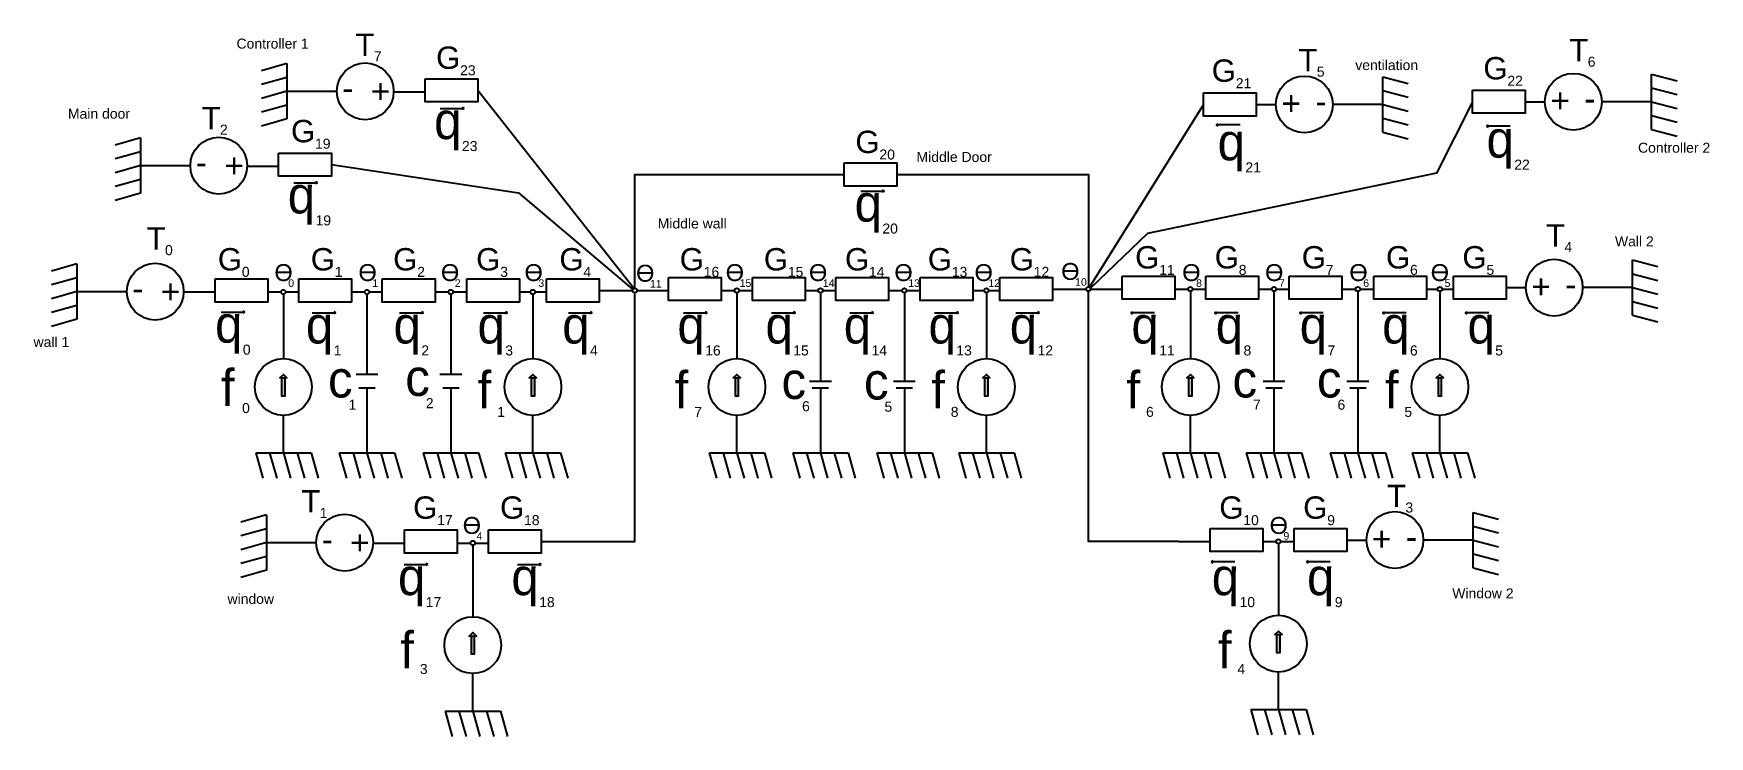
# Model space of a CAD drawing. Header units: millimetres. Extents: x 1864 to 5744, y 377 to 2293.
# Drawn here: x 5259.7 to 5744.5, y 1972.2 to 2175.6 of the extents above; entities that cross this region are included whole.
import ezdxf

# ---------------------------------------------------------------- set-up
doc = ezdxf.new("R2010")
doc.units = ezdxf.units.MM
doc.styles.get("Standard").update_dxf_attribs({"font": 'arial.ttf'})

msp = doc.modelspace()

# ---------------------------------------------------------------- texts
at = {"color": 0, "attachment_point": 1}
for s, width, gutter_width, insert, char_height in [('{\\H0.36x;Controller 1 }', 22.44079, 40.147, (5318.418, 2174.089), 8.02932), ('{\\H1.08333x;\\C256;T}', 8.40819, 29.851, (5352.821, 2175.561), 5.97019), ('{\\H1.08333x;\\C256;G}', 8.40819, 29.851, (5376.137, 2171.808), 5.97019), ('{\\H1.08333x;\\C256;T}', 8.40819, 29.851, (5703.949, 2174.001), 5.97019), ('{\\H0.36x;7}', 8.02932, 40.147, (5358.125, 2170.413), 8.02932), ('{\\H1.08333x;\\C256;G}', 8.40819, 29.851, (5600.484, 2168.066), 5.97019), ('{\\H1.08333x;\\C256;T}', 8.40819, 29.851, (5625.579, 2171.124), 5.97019), ('{\\H0.36x;ventilation }', 22.44079, 40.147, (5642.007, 2167.884), 8.02932), ('{\\H1.08333x;\\C256;G}', 8.40819, 29.851, (5679.046, 2168.758), 5.97019), ('{\\H0.36x;6}', 8.02932, 40.147, (5709.254, 2168.853), 8.02932), ('{\\H0.36x;23}', 8.02932, 40.147, (5383.093, 2166.383), 8.02932), ('{\\H0.36x;21}', 8.02932, 40.147, (5607.44, 2162.64), 8.02932), ('{\\H0.36x;5}', 8.02932, 40.147, (5630.883, 2165.975), 8.02932), ('{\\H0.36x;22}', 8.02932, 40.147, (5686.002, 2163.332), 8.02932), ('-', 7.57608, 34.789, (5348.989, 2163.282), 6.958), ('+', 7.57608, 34.789, (5357.218, 2162.384), 6.958), ('+', 7.57608, 34.789, (5620.63, 2158.887), 6.958), ('+', 7.57608, 34.789, (5698.414, 2159.664), 6.958), ('{\\H0.36x;Main door }', 22.44079, 40.147, (5269.652, 2153.822), 8.02932), ('{\\H1.08333x;\\C256;T}', 8.40819, 29.851, (5308.33, 2154.35), 5.97019), ('{\\fBG Literaturuli|b0|i0|c0|p18;q}', 15.00753, 53.28, (5375.573, 2155.689), 10.65603), ('-', 7.57608, 34.789, (5630.479, 2159.483), 6.958), ('-', 7.57608, 34.789, (5708.263, 2160.261), 6.958), ('{\\H0.36x;2}', 8.02932, 40.147, (5313.634, 2149.201), 8.02932), ('{\\H1.08333x;\\C256;G}', 8.40819, 29.851, (5334.162, 2150.576), 5.97019), ('{\\H1.08333x;\\C256;G}', 8.40819, 29.851, (5497.411, 2147.449), 5.97019), ('{\\fBG Literaturuli|b0|i0|c0|p18;q}', 15.00753, 53.28, (5679.969, 2150.317), 10.65603), ('{\\H0.36x;19}', 8.02932, 40.147, (5341.118, 2145.15), 8.02932), ('{\\H0.36x;23}', 8.02932, 40.147, (5383.615, 2144.46), 8.02932), ('{\\fBG Literaturuli|b0|i0|c0|p18;q}', 15.00753, 53.28, (5602.184, 2149.54), 10.65603), ('{\\H0.36x;Controller 2}', 22.44079, 40.147, (5723.798, 2143.98), 8.02932), ('-', 7.57608, 34.789, (5306.639, 2141.785), 6.958), ('+', 7.57608, 34.789, (5314.869, 2140.888), 6.958), ('{\\H0.36x;20}', 8.02932, 40.147, (5504.367, 2142.024), 8.02932), ('{\\H0.36x;Middle Door }', 22.44079, 40.147, (5515.104, 2141.304), 8.02932), ('{\\H0.36x;21}', 8.02932, 40.147, (5610.226, 2138.31), 8.02932), ('{\\H0.36x;22}', 8.02932, 40.147, (5688.01, 2139.088), 8.02932), ('{\\fBG Literaturuli|b0|i0|c0|p18;q}', 15.00753, 53.28, (5333.224, 2134.192), 10.65603), ('{\\fBG Literaturuli|b0|i0|c0|p18;q}', 15.00753, 53.28, (5497.189, 2131.827), 10.65603), ('{\\H1.08333x;\\C256;T}', 8.40819, 29.851, (5292.43, 2119.507), 5.97019), ('{\\H0.36x;19}', 8.02932, 40.147, (5341.265, 2122.963), 8.02932), ('{\\H0.36x;Middle wall}', 22.44079, 40.147, (5440.239, 2122.067), 8.02932), ('{\\H0.36x;20}', 8.02932, 40.147, (5505.23, 2120.598), 8.02932), ('{\\H1.08333x;\\C256;T}', 8.40819, 29.851, (5697.197, 2120.406), 5.97019), ('{\\H0.36x;0}', 8.02932, 40.147, (5297.734, 2114.358), 8.02932), ('{\\H1.08333x;\\C256;G}', 8.40819, 29.851, (5312.999, 2113.499), 5.97019), ('{\\H1.08333x;\\C256;G}', 8.40819, 29.851, (5339.879, 2113.499), 5.97019), ('{\\H1.08333x;\\C256;G}', 8.40819, 29.851, (5363.715, 2113.499), 5.97019), ('{\\H1.08333x;\\C256;G}', 8.40819, 29.851, (5387.72, 2113.499), 5.97019), ('{\\H1.08333x;\\C256;G}', 8.40819, 29.851, (5411.791, 2113.499), 5.97019), ('{\\H1.08333x;\\C256;G}', 8.40819, 29.851, (5446.592, 2113.499), 5.97019), ('{\\H1.08333x;\\C256;G}', 8.40819, 29.851, (5470.932, 2113.499), 5.97019), ('{\\H1.08333x;\\C256;G}', 8.40819, 29.851, (5494.391, 2113.499), 5.97019), ('{\\H1.08333x;\\C256;G}', 8.40819, 29.851, (5518.356, 2113.499), 5.97019), ('{\\H1.08333x;\\C256;G}', 8.40819, 29.851, (5542.031, 2113.499), 5.97019), ('{\\H1.08333x;\\C256;G}', 8.40819, 29.851, (5578.332, 2114.071), 5.97019), ('{\\H1.08333x;\\C256;G}', 8.40819, 29.851, (5601.342, 2114.071), 5.97019), ('{\\H1.08333x;\\C256;G}', 8.40819, 29.851, (5626.522, 2114.071), 5.97019), ('{\\H1.08333x;\\C256;G}', 8.40819, 29.851, (5650.893, 2114.071), 5.97019), ('{\\H1.08333x;\\C256;G}', 8.40819, 29.851, (5672.984, 2114.071), 5.97019), ('{\\H0.36x;4}', 8.02932, 40.147, (5702.501, 2115.257), 8.02932), ('{\\H0.36x;Wall 2  }', 22.44079, 40.147, (5717.122, 2116.894), 8.02932), ('{\\H1.08333x;\\C256;Ɵ}', 6.36405, 22.594, (5329.36, 2108.858), 4.51876), ('{\\H1.08333x;\\C256;Ɵ}', 6.36405, 22.594, (5353.674, 2108.858), 4.51876), ('{\\H1.08333x;\\C256;Ɵ}', 6.36405, 22.594, (5377.532, 2108.858), 4.51876), ('{\\H1.08333x;\\C256;Ɵ}', 6.36405, 22.594, (5401.702, 2108.858), 4.51876), ('{\\H1.08333x;\\C256;Ɵ}', 6.36405, 22.594, (5433.969, 2108.679), 4.51876), ('{\\H1.08333x;\\C256;Ɵ}', 6.36405, 22.594, (5459.898, 2108.858), 4.51876), ('{\\H1.08333x;\\C256;Ɵ}', 6.36405, 22.594, (5483.978, 2108.858), 4.51876), ('{\\H1.08333x;\\C256;Ɵ}', 6.36405, 22.594, (5508.684, 2108.858), 4.51876), ('{\\H1.08333x;\\C256;Ɵ}', 6.36405, 22.594, (5531.874, 2108.858), 4.51876), ('{\\H1.08333x;\\C256;Ɵ}', 6.36405, 22.594, (5556.943, 2109.195), 4.51876), ('{\\H1.08333x;\\C256;Ɵ}', 6.36405, 22.594, (5591.952, 2108.858), 4.51876), ('{\\H1.08333x;\\C256;Ɵ}', 6.36405, 22.594, (5615.909, 2108.858), 4.51876), ('{\\H1.08333x;\\C256;Ɵ}', 6.36405, 22.594, (5640.283, 2108.858), 4.51876), ('{\\H1.08333x;\\C256;Ɵ}', 6.36405, 22.594, (5663.819, 2108.858), 4.51876), ('{\\H0.36x;0}', 8.02932, 40.147, (5319.955, 2108.074), 8.02932), ('{\\H0.36x;0}', 6.07729, 30.386, (5333.386, 2104.469), 6.07729), ('{\\H0.36x;1}', 8.02932, 40.147, (5346.835, 2108.074), 8.02932), ('{\\H0.36x;1}', 6.07729, 30.386, (5357.7, 2104.469), 6.07729), ('{\\H0.36x;2}', 8.02932, 40.147, (5370.671, 2108.074), 8.02932), ('{\\H0.36x;2}', 6.07729, 30.386, (5381.558, 2104.469), 6.07729), ('{\\H0.36x;3}', 8.02932, 40.147, (5394.676, 2108.074), 8.02932), ('{\\H0.36x;3}', 6.07729, 30.386, (5405.728, 2104.469), 6.07729), ('{\\H0.36x;4}', 8.02932, 40.147, (5418.747, 2108.074), 8.02932), ('{\\H0.36x;11}', 6.07729, 30.386, (5437.995, 2104.29), 6.07729), ('{\\H0.36x;16}', 8.02932, 40.147, (5453.548, 2108.074), 8.02932), ('{\\H0.36x;15}', 6.07729, 30.386, (5463.924, 2104.469), 6.07729), ('{\\H0.36x;15}', 8.02932, 40.147, (5477.888, 2108.074), 8.02932), ('{\\H0.36x;14}', 6.07729, 30.386, (5488.004, 2104.469), 6.07729), ('{\\H0.36x;14}', 8.02932, 40.147, (5501.347, 2108.074), 8.02932), ('{\\H0.36x;13}', 6.07729, 30.386, (5512.71, 2104.469), 6.07729), ('{\\H0.36x;13}', 8.02932, 40.147, (5525.312, 2108.074), 8.02932), ('{\\H0.36x;12}', 6.07729, 30.386, (5535.9, 2104.469), 6.07729), ('{\\H0.36x;12}', 8.02932, 40.147, (5548.987, 2108.074), 8.02932), ('{\\H0.36x;10}', 6.07729, 30.386, (5560.969, 2104.806), 6.07729), ('{\\H0.36x;11}', 8.02932, 40.147, (5585.288, 2108.646), 8.02932), ('{\\H0.36x;8}', 6.07729, 30.386, (5595.978, 2104.469), 6.07729), ('{\\H0.36x;8}', 8.02932, 40.147, (5608.298, 2108.646), 8.02932), ('{\\H0.36x;7}', 6.07729, 30.386, (5619.935, 2104.469), 6.07729), ('{\\H0.36x;7}', 8.02932, 40.147, (5633.478, 2108.646), 8.02932), ('{\\H0.36x;6}', 6.07729, 30.386, (5644.309, 2104.469), 6.07729), ('{\\H0.36x;6}', 8.02932, 40.147, (5657.849, 2108.646), 8.02932), ('{\\H0.36x;5}', 6.07729, 30.386, (5667.845, 2104.469), 6.07729), ('{\\H0.36x;5}', 8.02932, 40.147, (5679.94, 2108.646), 8.02932), ('+', 7.57608, 34.789, (5692.896, 2105.917), 6.958), ('-', 7.57608, 34.789, (5288.248, 2105.36), 6.958), ('+', 7.57608, 34.789, (5296.477, 2104.462), 6.958), ('-', 7.57608, 34.789, (5702.745, 2106.513), 6.958), ('{\\fBG Literaturuli|b0|i0|c0|p18;q}', 15.00753, 53.28, (5312.203, 2096.811), 10.65603), ('{\\fBG Literaturuli|b0|i0|c0|p18;q}', 15.00753, 53.28, (5338.479, 2096.569), 10.65603), ('{\\fBG Literaturuli|b0|i0|c0|p18;q}', 15.00753, 53.28, (5363.821, 2096.569), 10.65603), ('{\\fBG Literaturuli|b0|i0|c0|p18;q}', 15.00753, 53.28, (5388.116, 2096.569), 10.65603), ('{\\fBG Literaturuli|b0|i0|c0|p18;q}', 15.00753, 53.28, (5412.621, 2096.569), 10.65603), ('{\\fBG Literaturuli|b0|i0|c0|p18;q}', 15.00753, 53.28, (5445.932, 2096.569), 10.65603), ('{\\fBG Literaturuli|b0|i0|c0|p18;q}', 15.00753, 53.28, (5471.404, 2096.569), 10.65603), ('{\\fBG Literaturuli|b0|i0|c0|p18;q}', 15.00753, 53.28, (5494.046, 2096.569), 10.65603), ('{\\fBG Literaturuli|b0|i0|c0|p18;q}', 15.00753, 53.28, (5518.574, 2096.569), 10.65603), ('{\\fBG Literaturuli|b0|i0|c0|p18;q}', 15.00753, 53.28, (5542.059, 2096.569), 10.65603), ('{\\fBG Literaturuli|b0|i0|c0|p18;q}', 15.00753, 53.28, (5577.249, 2096.569), 10.65603), ('{\\fBG Literaturuli|b0|i0|c0|p18;q}', 15.00753, 53.28, (5601.643, 2096.569), 10.65603), ('{\\fBG Literaturuli|b0|i0|c0|p18;q}', 15.00753, 53.28, (5625.933, 2096.569), 10.65603), ('{\\fBG Literaturuli|b0|i0|c0|p18;q}', 15.00753, 53.28, (5649.788, 2096.569), 10.65603), ('{\\fBG Literaturuli|b0|i0|c0|p18;q}', 15.00753, 53.28, (5674.451, 2096.569), 10.65603), ('{\\H0.36x;wall 1 }', 22.44079, 40.147, (5259.706, 2087.774), 8.02932), ('{\\H0.36x;0}', 8.02932, 40.147, (5320.245, 2085.582), 8.02932), ('{\\H0.36x;1}', 8.02932, 40.147, (5346.521, 2085.34), 8.02932), ('{\\H0.36x;2}', 8.02932, 40.147, (5371.863, 2085.34), 8.02932), ('{\\H0.36x;3}', 8.02932, 40.147, (5396.158, 2085.34), 8.02932), ('{\\H0.36x;4}', 8.02932, 40.147, (5420.663, 2085.34), 8.02932), ('{\\H0.36x;16}', 8.02932, 40.147, (5453.974, 2085.34), 8.02932), ('{\\H0.36x;15}', 8.02932, 40.147, (5479.446, 2085.34), 8.02932), ('{\\H0.36x;14}', 8.02932, 40.147, (5502.087, 2085.34), 8.02932), ('{\\H0.36x;13}', 8.02932, 40.147, (5526.615, 2085.34), 8.02932), ('{\\H0.36x;12}', 8.02932, 40.147, (5550.101, 2085.34), 8.02932), ('{\\H0.36x;11}', 8.02932, 40.147, (5585.291, 2085.34), 8.02932), ('{\\H0.36x;8}', 8.02932, 40.147, (5609.684, 2085.34), 8.02932), ('{\\H0.36x;7}', 8.02932, 40.147, (5633.975, 2085.34), 8.02932), ('{\\H0.36x;6}', 8.02932, 40.147, (5657.829, 2085.34), 8.02932), ('{\\H0.36x;5}', 8.02932, 40.147, (5682.492, 2085.34), 8.02932), ('{\\fBG Literaturuli|b0|i0|c0|p18;f}', 15.00753, 53.28, (5313.929, 2078.477), 10.65603), ('{\\fBG Literaturuli|b0|i0|c0|p18;c}', 15.00753, 53.28, (5344.865, 2080.945), 10.65603), ('{\\fBG Literaturuli|b0|i0|c0|p18;c}', 15.00753, 53.28, (5367.215, 2081.392), 10.65603), ('{\\fBG Literaturuli|b0|i0|c0|p18;f}', 15.00753, 53.28, (5388.175, 2077.855), 10.65603), ('{\\fBG Literaturuli|b0|i0|c0|p18;f}', 15.00753, 53.28, (5445.166, 2077.855), 10.65603), ('{\\fBG Literaturuli|b0|i0|c0|p18;c}', 15.00753, 53.28, (5476.042, 2080.51), 10.65603), ('{\\fBG Literaturuli|b0|i0|c0|p18;c}', 15.00753, 53.28, (5499.882, 2080.362), 10.65603), ('{\\fBG Literaturuli|b0|i0|c0|p18;f}', 15.00753, 53.28, (5519.363, 2077.855), 10.65603), ('{\\fBG Literaturuli|b0|i0|c0|p18;f}', 15.00753, 53.28, (5575.829, 2077.855), 10.65603), ('{\\fBG Literaturuli|b0|i0|c0|p18;c}', 15.00753, 53.28, (5606.479, 2080.945), 10.65603), ('{\\fBG Literaturuli|b0|i0|c0|p18;c}', 15.00753, 53.28, (5630.915, 2080.945), 10.65603), ('{\\fBG Literaturuli|b0|i0|c0|p18;f}', 15.00753, 53.28, (5650.555, 2077.855), 10.65603), ('{\\H0.36x;2}', 8.02932, 40.147, (5373.169, 2070.095), 8.02932), ('{\\H0.36x;0}', 8.02932, 40.147, (5320.019, 2068.682), 8.02932), ('{\\H0.36x;1}', 8.02932, 40.147, (5350.819, 2069.648), 8.02932), ('{\\H0.36x;1}', 8.02932, 40.147, (5393.831, 2067.58), 8.02932), ('{\\H0.36x;7}', 8.02932, 40.147, (5450.822, 2067.58), 8.02932), ('{\\H0.36x;6}', 8.02932, 40.147, (5481.996, 2069.213), 8.02932), ('{\\H0.36x;5}', 8.02932, 40.147, (5505.836, 2069.064), 8.02932), ('{\\H0.36x;8}', 8.02932, 40.147, (5525.019, 2067.58), 8.02932), ('{\\H0.36x;6}', 8.02932, 40.147, (5581.485, 2067.58), 8.02932), ('{\\H0.36x;7}', 8.02932, 40.147, (5612.433, 2069.648), 8.02932), ('{\\H0.36x;6}', 8.02932, 40.147, (5636.868, 2069.648), 8.02932), ('{\\H0.36x;5}', 8.02932, 40.147, (5656.211, 2067.58), 8.02932), ('{\\H1.08333x;\\C256;T}', 8.40819, 29.851, (5337.164, 2043.5), 5.97019), ('{\\H1.08333x;\\C256;G}', 8.40819, 29.851, (5369.484, 2041.689), 5.97019), ('{\\H1.08333x;\\C256;G}', 8.40819, 29.851, (5394.626, 2041.689), 5.97019), ('{\\H1.08333x;\\C256;G}', 8.40819, 29.851, (5602.664, 2041.689), 5.97019), ('{\\H1.08333x;\\C256;G}', 8.40819, 29.851, (5626.938, 2041.689), 5.97019), ('{\\H1.08333x;\\C256;T}', 8.40819, 29.851, (5651.199, 2045.064), 5.97019), ('{\\H0.36x;1}', 8.02932, 40.147, (5342.468, 2038.352), 8.02932), ('{\\H0.36x;17}', 8.02932, 40.147, (5376.44, 2036.264), 8.02932), ('{\\H0.36x;18}', 8.02932, 40.147, (5401.582, 2036.264), 8.02932), ('{\\H0.36x;10}', 8.02932, 40.147, (5609.62, 2036.264), 8.02932), ('{\\H0.36x;9}', 8.02932, 40.147, (5633.894, 2036.264), 8.02932), ('{\\H0.36x;3}', 8.02932, 40.147, (5656.504, 2039.916), 8.02932), ('{\\H1.08333x;\\C256;Ɵ}', 6.36405, 22.594, (5383.83, 2035.728), 4.51876), ('{\\H0.36x;4}', 6.07729, 30.386, (5387.856, 2031.339), 6.07729), ('{\\H1.08333x;\\C256;Ɵ}', 6.36405, 22.594, (5617.215, 2035.728), 4.51876), ('{\\H0.36x;9}', 6.07729, 30.386, (5621.241, 2031.339), 6.07729), ('+', 7.57608, 34.789, (5646.805, 2032.905), 6.958), ('-', 7.57608, 34.789, (5343.049, 2032.762), 6.958), ('+', 7.57608, 34.789, (5351.278, 2031.864), 6.958), ('-', 7.57608, 34.789, (5656.654, 2033.501), 6.958), ('{\\fBG Literaturuli|b0|i0|c0|p18;q}', 15.00753, 53.28, (5365.11, 2023.786), 10.65603), ('{\\fBG Literaturuli|b0|i0|c0|p18;q}', 15.00753, 53.28, (5397.908, 2023.786), 10.65603), ('{\\fBG Literaturuli|b0|i0|c0|p18;q}', 15.00753, 53.28, (5600.494, 2023.786), 10.65603), ('{\\fBG Literaturuli|b0|i0|c0|p18;q}', 15.00753, 53.28, (5628.054, 2023.786), 10.65603), ('{\\H0.36x;window }', 22.44079, 40.147, (5315.805, 2013.5), 8.02932), ('{\\H0.36x;17}', 8.02932, 40.147, (5373.151, 2012.557), 8.02932), ('{\\H0.36x;18}', 8.02932, 40.147, (5405.95, 2012.557), 8.02932), ('{\\H0.36x;10}', 8.02932, 40.147, (5608.535, 2012.557), 8.02932), ('{\\H0.36x;9}', 8.02932, 40.147, (5636.096, 2012.557), 8.02932), ('{\\H0.36x;Window 2}', 22.44079, 40.147, (5670.064, 2015.099), 8.02932), ('{\\fBG Literaturuli|b0|i0|c0|p18;f}', 15.00753, 53.28, (5365.803, 2002.574), 10.65603), ('{\\fBG Literaturuli|b0|i0|c0|p18;f}', 15.00753, 53.28, (5602.282, 2002.574), 10.65603), ('{\\H0.36x;3}', 8.02932, 40.147, (5371.459, 1993.212), 8.02932), ('{\\H0.36x;4}', 8.02932, 40.147, (5607.938, 1993.212), 8.02932)]:
    msp.add_mtext_dynamic_manual_height_columns(s, width=width, gutter_width=gutter_width, heights=[0], dxfattribs=dict(at, insert=insert, char_height=char_height))

# ---------------------------------------------------------------- hatches: boundary and pattern name
at = {"true_color": 0x000000, "transparency": 33554687}
h = msp.add_hatch(color=18, dxfattribs=at)
h.paths.add_polyline_path([(5332.384, 2075.975), (5331.551, 2075.975), (5331.551, 2070.705), (5332.384, 2070.705)])
h.paths.add_polyline_path([(5332.384, 2075.975), (5333.008, 2075.975), (5331.967, 2076.989), (5330.926, 2075.975), (5331.551, 2075.975)])
h = msp.add_hatch(color=18, dxfattribs=at)
h.paths.add_polyline_path([(5404.561, 2075.975), (5403.728, 2075.975), (5403.728, 2070.705), (5404.561, 2070.705)])
h.paths.add_polyline_path([(5404.561, 2075.975), (5405.186, 2075.975), (5404.145, 2076.989), (5403.104, 2075.975), (5403.728, 2075.975)])
h = msp.add_hatch(color=18, dxfattribs=at)
h.paths.add_polyline_path([(5463.554, 2075.975), (5462.721, 2075.975), (5462.721, 2070.705), (5463.554, 2070.705)])
h.paths.add_polyline_path([(5463.554, 2075.975), (5464.178, 2075.975), (5463.138, 2076.989), (5462.097, 2075.975), (5462.721, 2075.975)])
h = msp.add_hatch(color=18, dxfattribs=at)
h.paths.add_polyline_path([(5535.732, 2075.975), (5534.899, 2075.975), (5534.899, 2070.705), (5535.732, 2070.705)])
h.paths.add_polyline_path([(5535.732, 2075.975), (5536.356, 2075.975), (5535.315, 2076.989), (5534.274, 2075.975), (5534.899, 2075.975)])
h = msp.add_hatch(color=18, dxfattribs=at)
h.paths.add_polyline_path([(5594.725, 2075.975), (5593.892, 2075.975), (5593.892, 2070.705), (5594.725, 2070.705)])
h.paths.add_polyline_path([(5594.725, 2075.975), (5595.349, 2075.975), (5594.308, 2076.989), (5593.267, 2075.975), (5593.892, 2075.975)])
h = msp.add_hatch(color=18, dxfattribs=at)
h.paths.add_polyline_path([(5666.902, 2075.975), (5666.069, 2075.975), (5666.069, 2070.705), (5666.902, 2070.705)])
h.paths.add_polyline_path([(5666.902, 2075.975), (5667.527, 2075.975), (5666.486, 2076.989), (5665.445, 2075.975), (5666.069, 2075.975)])
h = msp.add_hatch(color=18, dxfattribs=at)
h.paths.add_polyline_path([(5387.184, 2001.296), (5386.351, 2001.296), (5386.351, 1996.026), (5387.184, 1996.026)])
h.paths.add_polyline_path([(5387.184, 2001.296), (5387.809, 2001.296), (5386.768, 2002.31), (5385.727, 2001.296), (5386.351, 2001.296)])
h = msp.add_hatch(color=18, dxfattribs=at)
h.paths.add_polyline_path([(5620.196, 2001.723), (5619.364, 2001.723), (5619.364, 1996.453), (5620.196, 1996.453)])
h.paths.add_polyline_path([(5620.196, 2001.723), (5620.821, 2001.723), (5619.78, 2002.738), (5618.739, 2001.723), (5619.364, 2001.723)])

# ---------------------------------------------------------------- linework, layer by layer
at = {"color": 0}
for p, q in [((5377.352, 2153.875), (5384.233, 2153.875)), ((5384.233, 2153.875), (5383.641, 2154.175)), ((5384.233, 2153.875), (5383.641, 2153.575)), ((5601.798, 2149.151), (5602.39, 2149.451)), ((5608.679, 2149.151), (5601.798, 2149.151)), ((5601.798, 2149.151), (5602.39, 2148.852)), ((5679.972, 2148.811), (5680.565, 2149.11)), ((5686.853, 2148.811), (5679.972, 2148.811)), ((5679.972, 2148.811), (5680.565, 2148.511)), ((5335.002, 2132.378), (5341.884, 2132.378)), ((5341.884, 2132.378), (5341.291, 2132.678)), ((5341.884, 2132.378), (5341.291, 2132.079)), ((5498.967, 2130.013), (5505.849, 2130.013)), ((5505.849, 2130.013), (5505.256, 2130.313)), ((5505.849, 2130.013), (5505.256, 2129.714)), ((5313.982, 2094.997), (5320.863, 2094.997)), ((5320.863, 2094.997), (5320.27, 2095.297)), ((5320.863, 2094.997), (5320.27, 2094.697)), ((5340.258, 2094.755), (5347.139, 2094.755)), ((5347.139, 2094.755), (5346.547, 2095.055)), ((5347.139, 2094.755), (5346.547, 2094.455)), ((5365.6, 2094.755), (5372.481, 2094.755)), ((5372.481, 2094.755), (5371.889, 2095.055)), ((5372.481, 2094.755), (5371.889, 2094.455)), ((5389.895, 2094.755), (5396.777, 2094.755)), ((5396.777, 2094.755), (5396.184, 2095.055)), ((5396.777, 2094.755), (5396.184, 2094.455)), ((5414.4, 2094.755), (5421.281, 2094.755)), ((5421.281, 2094.755), (5420.689, 2095.055)), ((5421.281, 2094.755), (5420.689, 2094.455)), ((5447.711, 2094.755), (5454.592, 2094.755)), ((5454.592, 2094.755), (5454, 2095.055)), ((5454.592, 2094.755), (5454, 2094.455)), ((5473.183, 2094.755), (5480.064, 2094.755)), ((5480.064, 2094.755), (5479.472, 2095.055)), ((5480.064, 2094.755), (5479.472, 2094.455)), ((5495.824, 2094.755), (5502.706, 2094.755)), ((5502.706, 2094.755), (5502.113, 2095.055)), ((5502.706, 2094.755), (5502.113, 2094.455)), ((5520.352, 2094.755), (5527.234, 2094.755)), ((5527.234, 2094.755), (5526.641, 2095.055)), ((5527.234, 2094.755), (5526.641, 2094.455)), ((5543.838, 2094.755), (5550.72, 2094.755)), ((5550.72, 2094.755), (5550.127, 2095.055)), ((5550.72, 2094.755), (5550.127, 2094.455)), ((5577.072, 2094.755), (5577.665, 2095.055)), ((5583.954, 2094.755), (5577.072, 2094.755)), ((5577.072, 2094.755), (5577.665, 2094.455)), ((5601.292, 2094.755), (5601.885, 2095.055)), ((5608.174, 2094.755), (5601.292, 2094.755)), ((5601.292, 2094.755), (5601.885, 2094.455)), ((5625.853, 2094.755), (5626.446, 2095.055)), ((5632.735, 2094.755), (5625.853, 2094.755)), ((5625.853, 2094.755), (5626.446, 2094.455)), ((5649.871, 2094.755), (5650.463, 2095.055)), ((5656.752, 2094.755), (5649.871, 2094.755)), ((5649.871, 2094.755), (5650.463, 2094.455)), ((5673.761, 2094.755), (5674.353, 2095.055)), ((5680.642, 2094.755), (5673.761, 2094.755)), ((5673.761, 2094.755), (5674.353, 2094.455)), ((5366.888, 2021.972), (5373.77, 2021.972)), ((5373.77, 2021.972), (5373.177, 2022.272)), ((5373.77, 2021.972), (5373.177, 2021.672)), ((5399.687, 2021.972), (5406.569, 2021.972)), ((5406.569, 2021.972), (5405.976, 2022.272)), ((5406.569, 2021.972), (5405.976, 2021.672)), ((5600.293, 2022.803), (5600.885, 2023.103)), ((5607.174, 2022.803), (5600.293, 2022.803)), ((5600.293, 2022.803), (5600.885, 2022.504)), ((5627.905, 2022.803), (5628.497, 2023.103)), ((5634.786, 2022.803), (5627.905, 2022.803)), ((5627.905, 2022.803), (5628.497, 2022.504))]:
    msp.add_line(p, q, dxfattribs=at)
for points in [[(5332.99, 2166.844), (5325.64, 2164.777)], [(5332.99, 2162.844), (5325.64, 2160.777)], [(5332.99, 2166.844), (5332.99, 2150.844)], [(5649.943, 2147.045), (5649.943, 2163.045)], [(5649.943, 2163.045), (5657.293, 2161.112)], [(5727.727, 2147.823), (5727.727, 2163.823)], [(5727.727, 2163.823), (5735.077, 2161.89)], [(5332.99, 2158.844), (5325.64, 2156.777)], [(5332.99, 2158.844), (5347.427, 2158.844)], [(5363.864, 2158.728), (5372.956, 2158.728)], [(5388.196, 2159.156), (5433.446, 2101.851)], [(5649.943, 2159.045), (5657.293, 2157.112)], [(5727.727, 2159.823), (5735.077, 2157.89)], [(5332.99, 2154.844), (5325.64, 2152.777)], [(5598.117, 2155.045), (5565.159, 2102.198)], [(5675.901, 2155.823), (5665.484, 2135.133), (5581.877, 2117.678), (5565.392, 2101.945)], [(5613.357, 2155.045), (5619.068, 2155.045)], [(5649.943, 2155.045), (5635.506, 2155.045)], [(5649.943, 2155.045), (5657.293, 2153.112)], [(5691.141, 2155.823), (5696.852, 2155.823)], [(5727.727, 2155.823), (5713.29, 2155.823)], [(5727.727, 2155.823), (5735.077, 2153.89)], [(5332.99, 2150.844), (5325.64, 2148.777)], [(5649.943, 2151.045), (5657.293, 2149.112)], [(5727.727, 2151.823), (5735.077, 2149.89)], [(5727.727, 2147.823), (5735.077, 2145.89)], [(5290.64, 2145.347), (5283.29, 2143.28)], [(5290.64, 2145.347), (5290.64, 2129.347)], [(5649.943, 2147.045), (5657.293, 2145.112)], [(5290.64, 2141.347), (5283.29, 2139.28)], [(5290.64, 2137.347), (5283.29, 2135.28)], [(5290.64, 2133.347), (5283.29, 2131.28)], [(5290.64, 2137.347), (5305.078, 2137.347)], [(5321.514, 2137.231), (5330.606, 2137.231)], [(5345.846, 2137.659), (5400.024, 2129.523), (5433.046, 2101.482)], [(5433.645, 2101.882), (5433.645, 2134.79), (5494.198, 2134.79)], [(5509.438, 2134.79), (5564.815, 2134.79), (5564.815, 2102.296)], [(5290.64, 2129.347), (5283.29, 2127.28)], [(5272.249, 2108.922), (5264.899, 2106.855)], [(5272.249, 2108.922), (5272.249, 2092.922)], [(5722.209, 2094.075), (5722.209, 2110.075)], [(5722.209, 2110.075), (5729.559, 2108.142)], [(5272.249, 2104.922), (5264.899, 2102.855)], [(5722.209, 2106.075), (5729.559, 2104.142)], [(5272.249, 2100.922), (5264.899, 2098.855)], [(5272.249, 2100.922), (5286.686, 2100.922)], [(5303.123, 2100.806), (5312.215, 2100.806)], [(5327.455, 2100.806), (5331.36, 2100.806)], [(5331.967, 2100.157), (5331.967, 2081.559)], [(5332.616, 2100.806), (5336.479, 2100.806)], [(5351.719, 2100.806), (5355.506, 2100.806)], [(5356.155, 2100.157), (5356.155, 2076.989)], [(5356.803, 2100.806), (5360.59, 2100.806)], [(5375.83, 2100.806), (5379.77, 2100.806)], [(5380.418, 2100.157), (5380.418, 2076.989)], [(5381.067, 2100.806), (5385.007, 2100.806)], [(5400.247, 2100.806), (5403.496, 2100.806)], [(5404.145, 2100.157), (5404.145, 2081.559)], [(5404.794, 2100.806), (5408.042, 2100.806)], [(5406.52, 2028.635), (5433.645, 2028.635), (5433.645, 2100.584)], [(5423.282, 2101.233), (5432.996, 2101.233)], [(5434.294, 2101.219), (5443.385, 2101.219)], [(5458.625, 2101.219), (5462.489, 2101.219)], [(5463.138, 2100.571), (5463.138, 2081.559)], [(5463.786, 2101.219), (5467.65, 2101.219)], [(5482.89, 2101.219), (5486.676, 2101.219)], [(5487.325, 2100.571), (5487.325, 2074.906)], [(5487.974, 2101.219), (5491.76, 2101.219)], [(5507, 2101.219), (5510.94, 2101.219)], [(5511.589, 2100.571), (5511.589, 2074.906)], [(5512.238, 2101.219), (5516.178, 2101.219)], [(5531.418, 2101.219), (5534.666, 2101.219)], [(5535.315, 2100.571), (5535.315, 2081.559)], [(5535.964, 2101.219), (5539.213, 2101.219)], [(5554.453, 2101.647), (5564.166, 2101.647)], [(5590.936, 2028.635), (5564.815, 2028.635), (5564.815, 2100.998)], [(5565.464, 2101.647), (5574.556, 2101.647)], [(5589.796, 2101.647), (5593.659, 2101.647)], [(5594.308, 2100.998), (5594.308, 2081.559)], [(5594.957, 2101.647), (5598.82, 2101.647)], [(5614.06, 2101.647), (5617.847, 2101.647)], [(5618.496, 2100.998), (5618.496, 2074.906)], [(5619.144, 2101.647), (5622.931, 2101.647)], [(5638.171, 2101.647), (5642.111, 2101.647)], [(5642.759, 2100.998), (5642.759, 2074.906)], [(5643.408, 2101.647), (5647.348, 2101.647)], [(5662.588, 2101.647), (5665.837, 2101.647)], [(5666.486, 2100.998), (5666.486, 2081.559)], [(5667.135, 2101.647), (5670.383, 2101.647)], [(5685.623, 2102.075), (5691.334, 2102.075)], [(5722.209, 2102.075), (5707.772, 2102.075)], [(5722.209, 2102.075), (5729.559, 2100.142)], [(5272.249, 2096.922), (5264.899, 2094.855)], [(5722.209, 2098.075), (5729.559, 2096.142)], [(5272.249, 2092.922), (5264.899, 2090.855)], [(5722.209, 2094.075), (5729.559, 2092.142)], [(5331.551, 2075.975), (5330.926, 2075.975), (5331.967, 2076.989), (5333.008, 2075.975), (5332.384, 2075.975)], [(5359.312, 2076.989), (5356.155, 2076.989), (5352.997, 2076.989)], [(5383.576, 2076.989), (5380.418, 2076.989), (5377.261, 2076.989)], [(5403.728, 2075.975), (5403.104, 2075.975), (5404.145, 2076.989), (5405.186, 2075.975), (5404.561, 2075.975)], [(5462.721, 2075.975), (5462.097, 2075.975), (5463.138, 2076.989), (5464.178, 2075.975), (5463.554, 2075.975)], [(5490.482, 2074.906), (5487.325, 2074.906), (5484.168, 2074.906)], [(5514.746, 2074.906), (5511.589, 2074.906), (5508.432, 2074.906)], [(5534.899, 2075.975), (5534.274, 2075.975), (5535.315, 2076.989), (5536.356, 2075.975), (5535.732, 2075.975)], [(5593.892, 2075.975), (5593.267, 2075.975), (5594.308, 2076.989), (5595.349, 2075.975), (5594.725, 2075.975)], [(5621.653, 2074.906), (5618.496, 2074.906), (5615.338, 2074.906)], [(5645.917, 2074.906), (5642.759, 2074.906), (5639.602, 2074.906)], [(5666.069, 2075.975), (5665.445, 2075.975), (5666.486, 2076.989), (5667.527, 2075.975), (5666.902, 2075.975)], [(5353.796, 2073.047), (5356.155, 2073.047), (5358.513, 2073.047)], [(5356.155, 2073.047), (5356.155, 2054.278)], [(5378.06, 2073.047), (5380.418, 2073.047), (5382.777, 2073.047)], [(5380.418, 2073.047), (5380.418, 2054.278)], [(5484.967, 2073.047), (5487.325, 2073.047), (5489.683, 2073.047)], [(5487.325, 2073.047), (5487.325, 2054.278)], [(5509.23, 2073.047), (5511.589, 2073.047), (5513.947, 2073.047)], [(5511.589, 2073.047), (5511.589, 2054.278)], [(5616.137, 2073.047), (5618.496, 2073.047), (5620.854, 2073.047)], [(5618.496, 2073.047), (5618.496, 2054.278)], [(5640.401, 2073.047), (5642.759, 2073.047), (5645.118, 2073.047)], [(5642.759, 2073.047), (5642.759, 2054.278)], [(5331.967, 2054.278), (5331.967, 2065.121)], [(5404.145, 2054.278), (5404.145, 2065.121)], [(5463.138, 2054.278), (5463.138, 2065.121)], [(5535.315, 2054.278), (5535.315, 2065.121)], [(5594.308, 2054.278), (5594.308, 2065.121)], [(5666.486, 2054.278), (5666.486, 2065.121)], [(5323.967, 2054.278), (5339.967, 2054.278)], [(5323.967, 2054.278), (5326.034, 2046.928)], [(5327.967, 2054.278), (5330.034, 2046.928)], [(5331.967, 2054.278), (5334.034, 2046.928)], [(5335.967, 2054.278), (5338.034, 2046.928)], [(5339.967, 2054.278), (5342.034, 2046.928)], [(5348.155, 2054.278), (5364.155, 2054.278)], [(5348.155, 2054.278), (5350.222, 2046.928)], [(5352.155, 2054.278), (5354.222, 2046.928)], [(5356.155, 2054.278), (5358.222, 2046.928)], [(5360.155, 2054.278), (5362.222, 2046.928)], [(5364.155, 2054.278), (5366.222, 2046.928)], [(5372.418, 2054.278), (5388.418, 2054.278)], [(5372.418, 2054.278), (5374.485, 2046.928)], [(5376.418, 2054.278), (5378.485, 2046.928)], [(5380.418, 2054.278), (5382.485, 2046.928)], [(5384.418, 2054.278), (5386.485, 2046.928)], [(5388.418, 2054.278), (5390.485, 2046.928)], [(5396.145, 2054.278), (5412.145, 2054.278)], [(5396.145, 2054.278), (5398.212, 2046.928)], [(5400.145, 2054.278), (5402.212, 2046.928)], [(5404.145, 2054.278), (5406.212, 2046.928)], [(5408.145, 2054.278), (5410.212, 2046.928)], [(5412.145, 2054.278), (5414.212, 2046.928)], [(5455.138, 2054.278), (5471.138, 2054.278)], [(5455.138, 2054.278), (5457.205, 2046.928)], [(5459.138, 2054.278), (5461.205, 2046.928)], [(5463.138, 2054.278), (5465.205, 2046.928)], [(5467.138, 2054.278), (5469.205, 2046.928)], [(5471.138, 2054.278), (5473.205, 2046.928)], [(5479.325, 2054.278), (5495.325, 2054.278)], [(5479.325, 2054.278), (5481.392, 2046.928)], [(5483.325, 2054.278), (5485.392, 2046.928)], [(5487.325, 2054.278), (5489.392, 2046.928)], [(5491.325, 2054.278), (5493.392, 2046.928)], [(5495.325, 2054.278), (5497.392, 2046.928)], [(5503.589, 2054.278), (5519.589, 2054.278)], [(5503.589, 2054.278), (5505.656, 2046.928)], [(5507.589, 2054.278), (5509.656, 2046.928)], [(5511.589, 2054.278), (5513.656, 2046.928)], [(5515.589, 2054.278), (5517.656, 2046.928)], [(5519.589, 2054.278), (5521.656, 2046.928)], [(5527.315, 2054.278), (5543.315, 2054.278)], [(5527.315, 2054.278), (5529.382, 2046.928)], [(5531.315, 2054.278), (5533.382, 2046.928)], [(5535.315, 2054.278), (5537.382, 2046.928)], [(5539.315, 2054.278), (5541.382, 2046.928)], [(5543.315, 2054.278), (5545.382, 2046.928)], [(5586.308, 2054.278), (5602.308, 2054.278)], [(5586.308, 2054.278), (5588.375, 2046.928)], [(5590.308, 2054.278), (5592.375, 2046.928)], [(5594.308, 2054.278), (5596.375, 2046.928)], [(5598.308, 2054.278), (5600.375, 2046.928)], [(5602.308, 2054.278), (5604.375, 2046.928)], [(5610.496, 2054.278), (5626.496, 2054.278)], [(5610.496, 2054.278), (5612.563, 2046.928)], [(5614.496, 2054.278), (5616.563, 2046.928)], [(5618.496, 2054.278), (5620.563, 2046.928)], [(5622.496, 2054.278), (5624.563, 2046.928)], [(5626.496, 2054.278), (5628.563, 2046.928)], [(5634.759, 2054.278), (5650.759, 2054.278)], [(5634.759, 2054.278), (5636.827, 2046.928)], [(5638.759, 2054.278), (5640.827, 2046.928)], [(5642.759, 2054.278), (5644.827, 2046.928)], [(5646.759, 2054.278), (5648.827, 2046.928)], [(5650.759, 2054.278), (5652.827, 2046.928)], [(5658.486, 2054.278), (5674.486, 2054.278)], [(5658.486, 2054.278), (5660.553, 2046.928)], [(5662.486, 2054.278), (5664.553, 2046.928)], [(5666.486, 2054.278), (5668.553, 2046.928)], [(5670.486, 2054.278), (5672.553, 2046.928)], [(5674.486, 2054.278), (5676.553, 2046.928)], [(5327.049, 2036.324), (5319.7, 2034.256)], [(5327.049, 2036.324), (5327.049, 2020.324)], [(5676.118, 2021.063), (5676.118, 2037.063)], [(5676.118, 2037.063), (5683.468, 2035.13)], [(5327.049, 2032.324), (5319.7, 2030.256)], [(5676.118, 2033.063), (5683.468, 2031.13)], [(5327.049, 2028.324), (5319.7, 2026.256)], [(5327.049, 2028.324), (5341.487, 2028.324)], [(5357.924, 2028.207), (5367.016, 2028.207)], [(5382.256, 2028.207), (5386.119, 2028.207)], [(5386.768, 2027.559), (5386.768, 2006.879)], [(5387.417, 2028.207), (5391.28, 2028.207)], [(5590.936, 2028.635), (5600.028, 2028.635)], [(5615.268, 2028.635), (5619.215, 2028.635)], [(5619.78, 2027.986), (5619.78, 2007.307)], [(5620.429, 2028.635), (5624.292, 2028.635)], [(5639.532, 2029.063), (5645.243, 2029.063)], [(5676.118, 2029.063), (5661.681, 2029.063)], [(5676.118, 2029.063), (5683.468, 2027.13)], [(5327.049, 2024.324), (5319.7, 2022.256)], [(5676.118, 2025.063), (5683.468, 2023.13)], [(5327.049, 2020.324), (5319.7, 2018.256)], [(5676.118, 2021.063), (5683.468, 2019.13)], [(5386.351, 2001.296), (5385.727, 2001.296), (5386.768, 2002.31), (5387.809, 2001.296), (5387.184, 2001.296)], [(5619.364, 2001.723), (5618.739, 2001.723), (5619.78, 2002.738), (5620.821, 2001.723), (5620.196, 2001.723)], [(5386.768, 1979.599), (5386.768, 1990.442)], [(5619.78, 1980.027), (5619.78, 1990.87)], [(5378.768, 1979.599), (5394.768, 1979.599)], [(5378.768, 1979.599), (5380.835, 1972.249)], [(5382.768, 1979.599), (5384.835, 1972.249)], [(5386.768, 1979.599), (5388.835, 1972.249)], [(5390.768, 1979.599), (5392.835, 1972.249)], [(5394.768, 1979.599), (5396.835, 1972.249)], [(5611.78, 1980.027), (5627.78, 1980.027)], [(5611.78, 1980.027), (5613.847, 1972.677)], [(5615.78, 1980.027), (5617.847, 1972.677)], [(5619.78, 1980.027), (5621.847, 1972.677)], [(5623.78, 1980.027), (5625.847, 1972.677)], [(5627.78, 1980.027), (5629.847, 1972.677)]]:
    msp.add_lwpolyline(points, dxfattribs=at)
for points in [[(5372.956, 2162.495), (5388.196, 2162.495), (5388.196, 2155.816), (5372.956, 2155.816)], [(5598.117, 2158.385), (5613.357, 2158.385), (5613.357, 2151.706), (5598.117, 2151.706)], [(5675.901, 2159.162), (5691.141, 2159.162), (5691.141, 2152.483), (5675.901, 2152.483)], [(5330.606, 2140.998), (5345.846, 2140.998), (5345.846, 2134.319), (5330.606, 2134.319)], [(5494.198, 2138.129), (5509.438, 2138.129), (5509.438, 2131.45), (5494.198, 2131.45)], [(5312.215, 2104.573), (5327.455, 2104.573), (5327.455, 2097.894), (5312.215, 2097.894)], [(5336.479, 2104.573), (5351.719, 2104.573), (5351.719, 2097.894), (5336.479, 2097.894)], [(5360.59, 2104.573), (5375.83, 2104.573), (5375.83, 2097.894), (5360.59, 2097.894)], [(5385.007, 2104.573), (5400.247, 2104.573), (5400.247, 2097.894), (5385.007, 2097.894)], [(5408.042, 2104.573), (5423.282, 2104.573), (5423.282, 2097.894), (5408.042, 2097.894)], [(5443.385, 2104.986), (5458.625, 2104.986), (5458.625, 2098.308), (5443.385, 2098.308)], [(5467.65, 2104.986), (5482.89, 2104.986), (5482.89, 2098.308), (5467.65, 2098.308)], [(5491.76, 2104.986), (5507, 2104.986), (5507, 2098.308), (5491.76, 2098.308)], [(5516.178, 2104.986), (5531.418, 2104.986), (5531.418, 2098.308), (5516.178, 2098.308)], [(5539.213, 2104.986), (5554.453, 2104.986), (5554.453, 2098.308), (5539.213, 2098.308)], [(5574.556, 2105.414), (5589.796, 2105.414), (5589.796, 2098.735), (5574.556, 2098.735)], [(5598.82, 2105.414), (5614.06, 2105.414), (5614.06, 2098.735), (5598.82, 2098.735)], [(5622.931, 2105.414), (5638.171, 2105.414), (5638.171, 2098.735), (5622.931, 2098.735)], [(5647.348, 2105.414), (5662.588, 2105.414), (5662.588, 2098.735), (5647.348, 2098.735)], [(5670.383, 2105.414), (5685.623, 2105.414), (5685.623, 2098.735), (5670.383, 2098.735)], [(5331.551, 2075.975), (5332.384, 2075.975), (5332.384, 2070.705), (5331.551, 2070.705)], [(5403.728, 2075.975), (5404.561, 2075.975), (5404.561, 2070.705), (5403.728, 2070.705)], [(5462.721, 2075.975), (5463.554, 2075.975), (5463.554, 2070.705), (5462.721, 2070.705)], [(5534.899, 2075.975), (5535.732, 2075.975), (5535.732, 2070.705), (5534.899, 2070.705)], [(5593.892, 2075.975), (5594.725, 2075.975), (5594.725, 2070.705), (5593.892, 2070.705)], [(5666.069, 2075.975), (5666.902, 2075.975), (5666.902, 2070.705), (5666.069, 2070.705)], [(5367.016, 2031.975), (5382.256, 2031.975), (5382.256, 2025.296), (5367.016, 2025.296)], [(5391.28, 2031.975), (5406.52, 2031.975), (5406.52, 2025.296), (5391.28, 2025.296)], [(5600.028, 2032.402), (5615.268, 2032.402), (5615.268, 2025.723), (5600.028, 2025.723)], [(5624.292, 2032.402), (5639.532, 2032.402), (5639.532, 2025.723), (5624.292, 2025.723)], [(5386.351, 2001.296), (5387.184, 2001.296), (5387.184, 1996.026), (5386.351, 1996.026)], [(5619.364, 2001.723), (5620.196, 2001.723), (5620.196, 1996.453), (5619.364, 1996.453)]]:
    msp.add_lwpolyline(points, close=True, dxfattribs=at)
for centre, radius in [((5355.646, 2158.844), 8.219), ((5627.287, 2155.045), 8.219), ((5705.071, 2155.823), 8.219), ((5313.296, 2137.347), 8.219), ((5294.905, 2100.922), 8.219), ((5699.553, 2102.075), 8.219), ((5331.967, 2100.806), 0.649), ((5356.155, 2100.806), 0.649), ((5380.418, 2100.806), 0.649), ((5404.145, 2100.806), 0.649), ((5433.645, 2101.233), 0.649), ((5463.138, 2101.219), 0.649), ((5487.325, 2101.219), 0.649), ((5511.589, 2101.219), 0.649), ((5535.315, 2101.219), 0.649), ((5564.815, 2101.647), 0.649), ((5594.308, 2101.647), 0.649), ((5618.496, 2101.647), 0.649), ((5642.759, 2101.647), 0.649), ((5666.486, 2101.647), 0.649), ((5331.967, 2073.34), 8.219), ((5404.145, 2073.34), 8.219), ((5463.138, 2073.34), 8.219), ((5535.315, 2073.34), 8.219), ((5594.308, 2073.34), 8.219), ((5666.486, 2073.34), 8.219), ((5349.706, 2028.324), 8.219), ((5653.462, 2029.063), 8.219), ((5386.768, 2028.207), 0.649), ((5619.78, 2028.635), 0.649), ((5619.78, 1999.088), 8.219), ((5386.768, 1998.661), 8.219)]:
    msp.add_circle(centre, radius, dxfattribs=at)

msp.set_redraw_order([(e.dxf.handle, doc.entitydb.next_handle()) for e in msp.query("TEXT MTEXT ATTDEF DIMENSION ARC_DIMENSION")])  # texts and dimensions are drawn at this point

doc.saveas('drawing.dxf')
